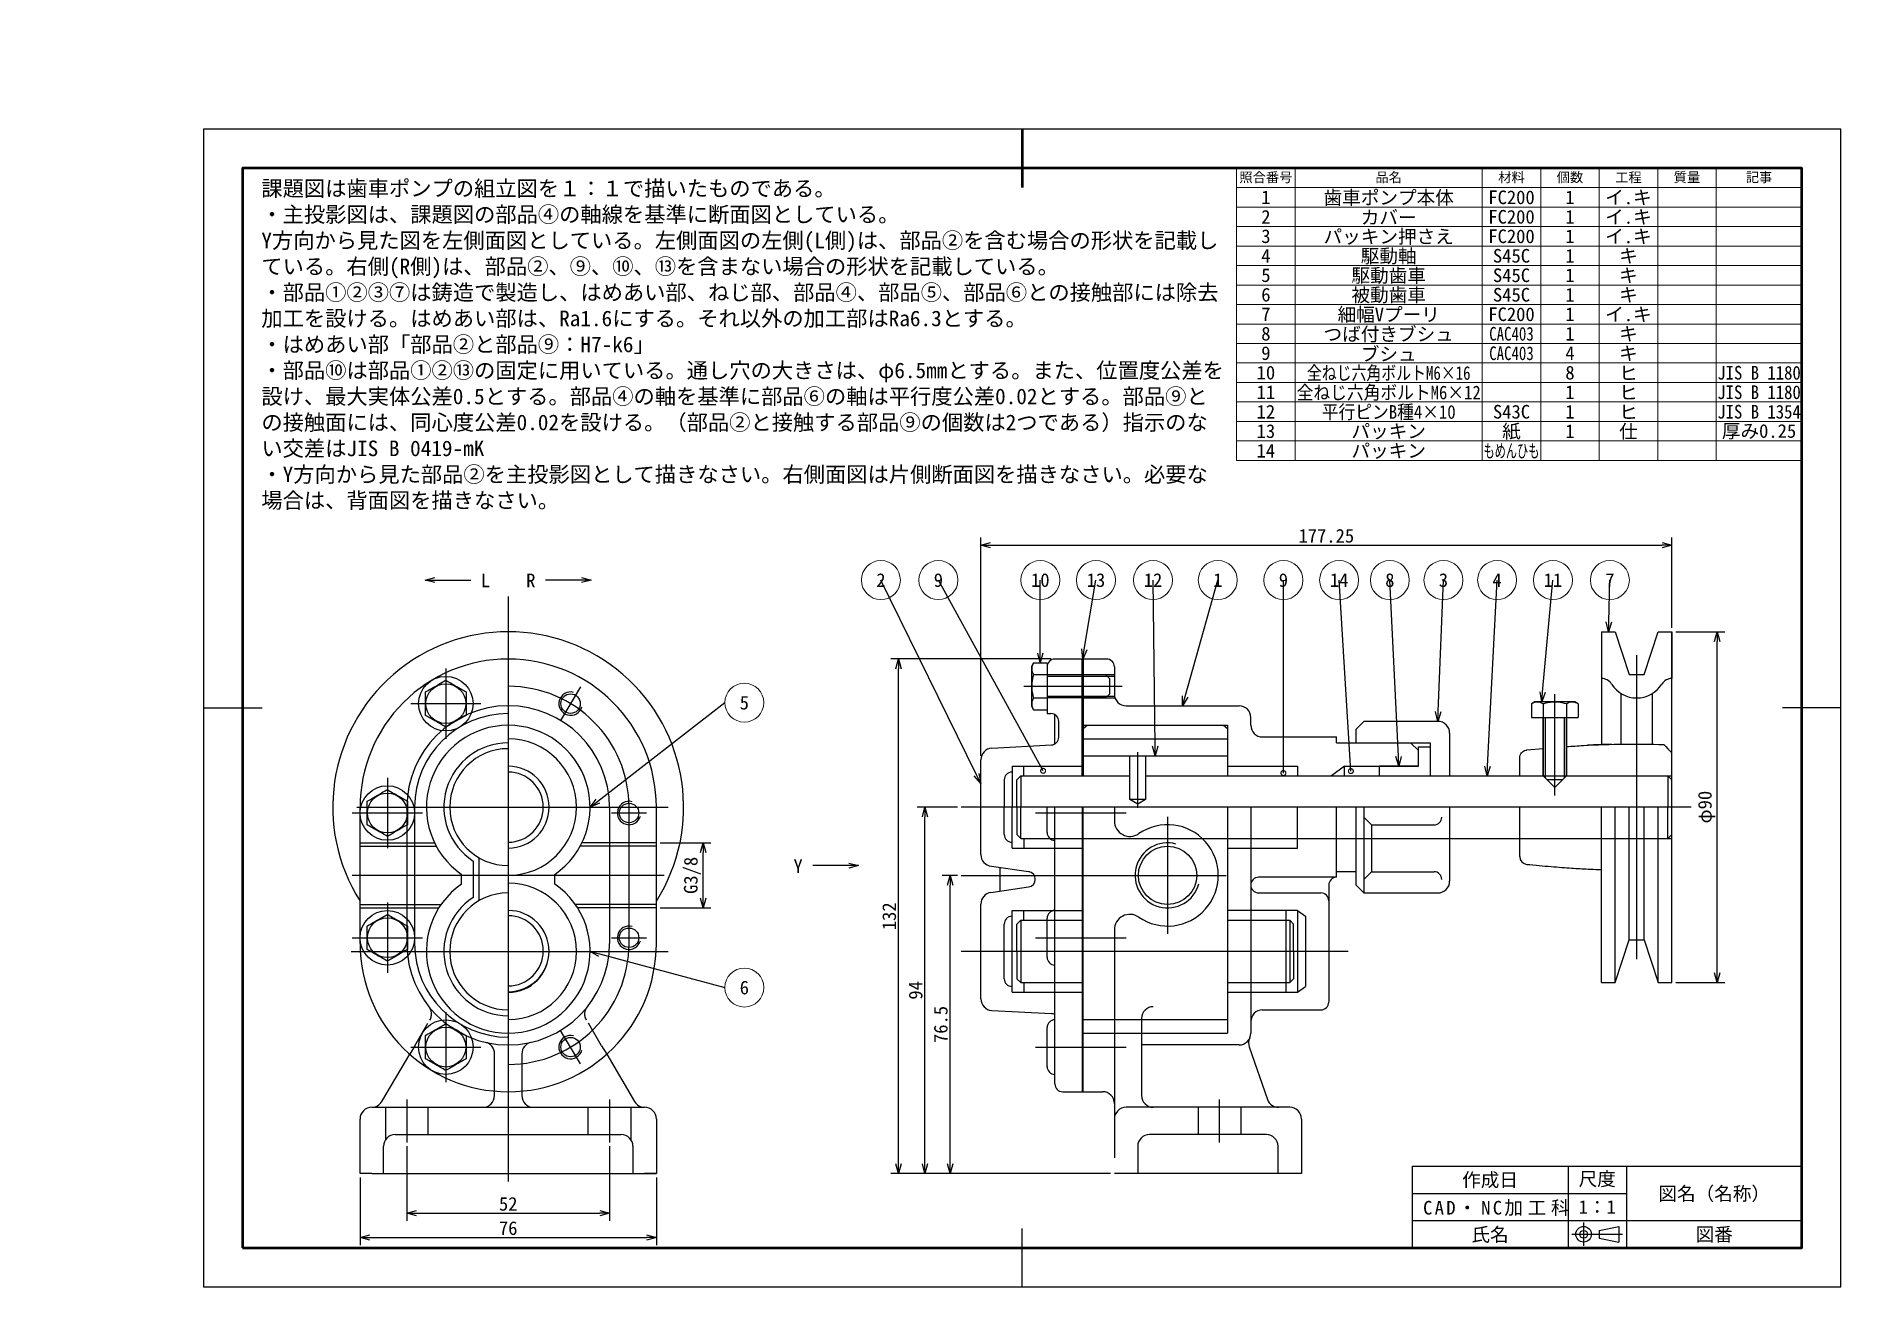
# Model space of a CAD drawing. Header units: millimetres. Extents: x 537 to 1000, y 82 to 403.
import ezdxf
from ezdxf import colors
from ezdxf.entities.mleader import LeaderData, LeaderLine
from ezdxf.enums import TextEntityAlignment as Align
from ezdxf.math import Vec2, Vec3

# ---------------------------------------------------------------- set-up
doc = ezdxf.new("R2010")
doc.units = ezdxf.units.MM
for name, color, linetype, lineweight in [('02図枠', 7, 'Continuous', 50), ('外形線', 7, 'Continuous', 35), ('表題欄', 4, 'Continuous', 18)]:
    doc.layers.add(name, color=color, linetype=linetype, lineweight=lineweight)
doc.styles.add('MSゴシック-3.5', font='MS Gothic.ttf')
doc.styles.add('ゴシック3.5', font='MS Gothic.ttf', dxfattribs={"height": 3.5})
doc.styles.add('横文字', font='MS Gothic.ttf', dxfattribs={"height": 3.5})
doc.dimstyles.new('機械', dxfattribs={"dimtxt": 3.5, "dimasz": 2.5, "dimexe": 2, "dimexo": 1, "dimtad": 3, "dimdsep": 46, "dimtxsty": '横文字', "dimblk": 'OPEN30', "dimcen": 0, "dimazin": 2, "dimtfac": 1, "dimtmove": 0, "dimatfit": 3, "dimldrblk": 'OPEN30', "dimfxl": 1, "dimarcsym": 0})

msp = doc.modelspace()

# ---------------------------------------------------------------- texts
at = {"char_height": 3.5}
for s, width, insert, attachment_point, style in [('L', 20.41727, (653.332, 265.063), 3, '横文字'), ('R', 20.41727, (662.562, 265.063), 1, '横文字'), ('Y', 20.41727, (731.118, 191.807), 1, '横文字'), ('尺度', 14.65722, (937.311, 109.601), 5, 'MSゴシック-3.5'), ('{\\T1.25;CAD・NC加工科}', 47.62977, (912.01, 102.216), 5, 'MSゴシック-3.5')]:
    msp.add_mtext_dynamic_manual_height_columns(s, width=width, gutter_width=17.5, heights=[0], dxfattribs=dict(at, insert=insert, attachment_point=attachment_point, style=style))
at = {"style": '横文字'}
for tag, text, p in [('作成日', '○○○○', (909.811, 109.601)), ('図名（名称）', '○○○○', (967.311, 106.101)), ('1：1', '1：1', (937.311, 102.601)), ('氏名', '○○○○', (909.811, 95.601)), ('図番', '0000', (967.311, 95.601))]:
    msp.add_attdef(tag, text=text, height=3.5, dxfattribs=at).set_placement(p, align=Align.MIDDLE)
at = {"layer": '外形線', "insert": (594.631, 365.881), "char_height": 4, "attachment_point": 1, "style": '横文字'}
msp.add_mtext_dynamic_manual_height_columns('\\pxqj;{\\fMS Mincho|b0|i0|c128|p17;課題図は歯車ポンプの組立図を１：１で描いたものである。\\fMS Mincho|b0|i0|c0|p17;\\P\\fMS Mincho|b0|i0|c128|p17;・主投影図は、課題図の部品④の軸線を基準に断面図としている。\\P\\pq*;Y方向から見た図を左側面図としている。左側面図の左側(L側)は、部品②を含む場合の形状を記載している。右側(R側)は、部品②、⑨、⑩、⑬を含まない場合の形状を記載している。\\P・部品①②③⑦は鋳造で製造し、はめあい部、ねじ部、部品④、部品⑤、部品⑥との接触部には除去加工を設ける。はめあい部は、Ra1.6にする。それ以外の加工部はRa6.3とする。\\P・はめあい部「部品②と部品⑨：H7-k6」\\P・部品⑩は部品①②⑬の固定に用いている。通し穴の大きさは、φ6.5㎜とする。また、位置度公差を設け、最大実体公差0.5とする。部品④の軸を基準に部品⑥の軸は平行度公差0.02とする。部品⑨との接触面には、同心度公差0.02を設ける。（部品②と接触する部品⑨の個数は2つである）指示のない交差はJIS B 0419-mK\\P・Y方向から見た部品②を主投影図として描きなさい。右側面図は片側断面図を描きなさい。必要な場合は、背面図を描きなさい。}', width=246.82824, gutter_width=25, heights=[98.131], dxfattribs=at)

# ---------------------------------------------------------------- blocks, each defined once
blk = doc.blocks.new('_Open30')
at = {"color": 0, "linetype": 'ByBlock', "lineweight": -2}
for p, q in [((-1, 0.27), (0, 0)), ((0, 0), (-1, -0.27)), ((0, 0), (-1, 0))]:
    blk.add_line(p, q, dxfattribs=at)
blk = doc.blocks.new('*D28')
at = {"color": 0, "lineweight": -2, "transparency": 16777216}
for p, q in [((631.95, 118.17), (631.95, 99.01)), ((683.95, 118.17), (683.95, 99.01)), ((634.45, 101.01), (681.45, 101.01))]:
    blk.add_line(p, q, dxfattribs=at)
at = {"layer": 'Defpoints', "color": 0, "transparency": 16777216}
for p in [(631.95, 119.17), (683.95, 119.17), (683.95, 101.01)]:
    blk.add_point(p, dxfattribs=at)
at = {"color": 0, "lineweight": -2, "transparency": 16777216, "xscale": 2.5, "yscale": 2.5, "zscale": 2.5, "rotation": 180}
blk.add_blockref('_Open30', (631.95, 101.01), dxfattribs=at)
at = {"color": 0, "lineweight": -2, "transparency": 16777216, "xscale": 2.5, "yscale": 2.5, "zscale": 2.5}
blk.add_blockref('_Open30', (683.95, 101.01), dxfattribs=at)
at = {"color": 0, "transparency": 16777216, "insert": (657.95, 103.38), "char_height": 3.5, "attachment_point": 5, "style": '横文字'}
blk.add_mtext('52', dxfattribs=at)
blk = doc.blocks.new('*D29')
at = {"color": 0, "lineweight": -2, "transparency": 16777216}
for p, q in [((619.95, 110.17), (619.95, 92.78)), ((695.95, 110.17), (695.95, 92.78)), ((622.45, 94.78), (693.45, 94.78))]:
    blk.add_line(p, q, dxfattribs=at)
at = {"layer": 'Defpoints', "color": 0, "transparency": 16777216}
for p in [(619.95, 111.17), (695.95, 111.17), (695.95, 94.78)]:
    blk.add_point(p, dxfattribs=at)
at = {"color": 0, "lineweight": -2, "transparency": 16777216, "xscale": 2.5, "yscale": 2.5, "zscale": 2.5, "rotation": 180}
blk.add_blockref('_Open30', (619.95, 94.78), dxfattribs=at)
at = {"color": 0, "lineweight": -2, "transparency": 16777216, "xscale": 2.5, "yscale": 2.5, "zscale": 2.5}
blk.add_blockref('_Open30', (695.95, 94.78), dxfattribs=at)
at = {"color": 0, "transparency": 16777216, "insert": (657.95, 97.15), "char_height": 3.5, "attachment_point": 5, "style": '横文字'}
blk.add_mtext('76', dxfattribs=at)
blk = doc.blocks.new('*D30')
at = {"color": 0, "lineweight": -2, "transparency": 16777216}
for p, q in [((696.93, 196), (709.95, 196)), ((707.95, 181.84), (707.95, 193.5)), ((696.93, 179.34), (709.95, 179.34))]:
    blk.add_line(p, q, dxfattribs=at)
at = {"layer": 'Defpoints', "color": 0, "transparency": 16777216}
for p in [(695.93, 196), (707.95, 196), (695.93, 179.34)]:
    blk.add_point(p, dxfattribs=at)
at = {"color": 0, "lineweight": -2, "transparency": 16777216, "xscale": 2.5, "yscale": 2.5, "zscale": 2.5}
for p, rotation in [((707.95, 196), 90), ((707.95, 179.34), 270)]:
    blk.add_blockref('_Open30', p, dxfattribs=dict(at, rotation=rotation))
at = {"color": 0, "transparency": 16777216, "insert": (705.2, 187.67), "char_height": 3.5, "attachment_point": 5, "rotation": 90, "style": '横文字'}
blk.add_mtext('G3/8', dxfattribs=at)
blk = doc.blocks.new('*D31')
at = {"color": 0, "lineweight": -2, "transparency": 16777216}
for p, q in [((773.18, 187.67), (769.3, 187.67)), ((771.3, 113.67), (771.3, 185.17)), ((812.43, 111.17), (769.3, 111.17))]:
    blk.add_line(p, q, dxfattribs=at)
at = {"layer": 'Defpoints', "color": 0, "transparency": 16777216}
for p in [(771.3, 187.67), (774.18, 187.67), (813.43, 111.17)]:
    blk.add_point(p, dxfattribs=at)
at = {"color": 0, "lineweight": -2, "transparency": 16777216, "xscale": 2.5, "yscale": 2.5, "zscale": 2.5}
for p, rotation in [((771.3, 187.67), 90), ((771.3, 111.17), 270)]:
    blk.add_blockref('_Open30', p, dxfattribs=dict(at, rotation=rotation))
at = {"color": 0, "transparency": 16777216, "insert": (768.92, 149.42), "char_height": 3.5, "attachment_point": 5, "rotation": 90, "style": '横文字'}
blk.add_mtext('76.5', dxfattribs=at)
blk = doc.blocks.new('*D32')
at = {"color": 0, "lineweight": -2, "transparency": 16777216}
for p, q in [((773.18, 205.17), (762.86, 205.17)), ((764.86, 113.67), (764.86, 202.67)), ((812.43, 111.17), (762.86, 111.17))]:
    blk.add_line(p, q, dxfattribs=at)
at = {"layer": 'Defpoints', "color": 0, "transparency": 16777216}
for p in [(764.86, 205.17), (774.18, 205.17), (813.43, 111.17)]:
    blk.add_point(p, dxfattribs=at)
at = {"color": 0, "lineweight": -2, "transparency": 16777216, "xscale": 2.5, "yscale": 2.5, "zscale": 2.5}
for p, rotation in [((764.86, 205.17), 90), ((764.86, 111.17), 270)]:
    blk.add_blockref('_Open30', p, dxfattribs=dict(at, rotation=rotation))
at = {"color": 0, "transparency": 16777216, "insert": (762.48, 158.17), "char_height": 3.5, "attachment_point": 5, "rotation": 90, "style": '横文字'}
blk.add_mtext('94', dxfattribs=at)
blk = doc.blocks.new('*D33')
at = {"color": 0, "lineweight": -2, "transparency": 16777216}
for p, q in [((797.18, 243.17), (756.08, 243.17)), ((758.08, 113.67), (758.08, 240.67)), ((812.43, 111.17), (756.08, 111.17))]:
    blk.add_line(p, q, dxfattribs=at)
at = {"layer": 'Defpoints', "color": 0, "transparency": 16777216}
for p in [(758.08, 243.17), (798.18, 243.17), (813.43, 111.17)]:
    blk.add_point(p, dxfattribs=at)
at = {"color": 0, "lineweight": -2, "transparency": 16777216, "xscale": 2.5, "yscale": 2.5, "zscale": 2.5}
for p, rotation in [((758.08, 243.17), 90), ((758.08, 111.17), 270)]:
    blk.add_blockref('_Open30', p, dxfattribs=dict(at, rotation=rotation))
at = {"color": 0, "transparency": 16777216, "insert": (755.7, 177.17), "char_height": 3.5, "attachment_point": 5, "rotation": 90, "style": '横文字'}
blk.add_mtext('132', dxfattribs=at)
blk = doc.blocks.new('*D34')
at = {"color": 0, "lineweight": -2, "transparency": 16777216}
for p, q in [((957.43, 250.17), (970.04, 250.17)), ((968.04, 162.67), (968.04, 247.67)), ((957.43, 160.17), (970.04, 160.17))]:
    blk.add_line(p, q, dxfattribs=at)
at = {"layer": 'Defpoints', "color": 0, "transparency": 16777216}
for p in [(956.43, 250.17), (968.04, 250.17), (956.43, 160.17)]:
    blk.add_point(p, dxfattribs=at)
at = {"color": 0, "lineweight": -2, "transparency": 16777216, "xscale": 2.5, "yscale": 2.5, "zscale": 2.5}
for p, rotation in [((968.04, 250.17), 90), ((968.04, 160.17), 270)]:
    blk.add_blockref('_Open30', p, dxfattribs=dict(at, rotation=rotation))
at = {"color": 0, "transparency": 16777216, "insert": (965.38, 205.17), "char_height": 3.5, "attachment_point": 5, "rotation": 90, "style": '横文字'}
blk.add_mtext('φ90', dxfattribs=at)
blk = doc.blocks.new('*D35')
at = {"color": 0, "lineweight": -2, "transparency": 16777216}
for p, q in [((779.18, 218.32), (779.18, 274.37)), ((956.43, 251.17), (956.43, 274.37)), ((781.68, 272.37), (953.93, 272.37))]:
    blk.add_line(p, q, dxfattribs=at)
at = {"layer": 'Defpoints', "color": 0, "transparency": 16777216}
for p in [(956.43, 272.37), (956.43, 250.17), (779.18, 217.32)]:
    blk.add_point(p, dxfattribs=at)
at = {"color": 0, "lineweight": -2, "transparency": 16777216, "xscale": 2.5, "yscale": 2.5, "zscale": 2.5, "rotation": 180}
blk.add_blockref('_Open30', (779.18, 272.37), dxfattribs=at)
at = {"color": 0, "lineweight": -2, "transparency": 16777216, "xscale": 2.5, "yscale": 2.5, "zscale": 2.5}
blk.add_blockref('_Open30', (956.43, 272.37), dxfattribs=at)
at = {"color": 0, "transparency": 16777216, "insert": (867.81, 274.75), "char_height": 3.5, "attachment_point": 5, "style": '横文字'}
blk.add_mtext('177.25', dxfattribs=at)
blk = doc.blocks.new('照合番号')
at = {"linetype": 'Continuous', "lineweight": 18, "transparency": 16777216}
blk.add_circle((0, 0), 5, dxfattribs=at)
at = {"linetype": 'Continuous', "lineweight": 18, "transparency": 16777216, "style": 'ゴシック3.5'}
blk.add_attdef('照合番号', text='', height=3.5, dxfattribs=at).set_placement((0, 0), align=Align.MIDDLE_CENTER)
blk = doc.blocks.new('_DotSmall')
at = {"color": 0, "linetype": 'ByBlock', "const_width": 0.5}
blk.add_lwpolyline([(-0.0625, 0, 1), (0.0625, 0, 1)], format="xyb", close=True, dxfattribs=at)
blk = doc.blocks.new('部品欄\u3000データ')
for p, q in [((-145, 0), (-145, -5)), ((-130, 0), (-130, -5)), ((-82, 0), (-82, -5)), ((-67, 0), (-67, -5)), ((-52, 0), (-52, -5)), ((-37, 0), (-37, -5)), ((-22, 0), (-22, -5)), ((-145, -5), (0, -5))]:
    blk.add_line(p, q)
at = {"style": '横文字'}
for tag, p in [('照合番号', (-137.5, -2.5)), ('品名', (-106, -2.5)), ('材料', (-74.5, -2.5)), ('個数', (-59.5, -2.5)), ('工程', (-44.5, -2.5)), ('質量', (-29.5, -2.5)), ('記事', (-11, -2.5))]:
    blk.add_attdef(tag, text='', height=3.5, dxfattribs=at).set_placement(p, align=Align.MIDDLE)
blk = doc.blocks.new('部品欄\u3000表題')
for p, q in [((-145, 0), (-145, -5)), ((-130, 0), (-130, -5)), ((-82, 0), (-82, -5)), ((-67, 0), (-67, -5)), ((-52, 0), (-52, -5)), ((-37, 0), (-37, -5)), ((-22, 0), (-22, -5)), ((-145, -5), (0, -5))]:
    blk.add_line(p, q)
at = {"char_height": 2.5, "attachment_point": 5, "style": '横文字'}
for s, width, insert in [('照合番号', 15, (-137.5, -2.5)), ('品名', 50, (-106, -2.5)), ('材料', 12, (-74.5, -2.5)), ('個数', 12, (-59.5, -2.5)), ('工程', 12, (-44.5, -2.5)), ('質量', 12, (-29.5, -2.5)), ('記事', 22, (-11, -2.5))]:
    blk.add_mtext_dynamic_manual_height_columns(s, width=width, gutter_width=17.5, heights=[0], dxfattribs=dict(at, insert=insert))

# ---------------------------------------------------------------- dimensions: what is measured, and where the dimension line sits
dim = msp.add_linear_dim(base=(956.434, 272.372), p1=(779.184, 217.319), p2=(956.434, 250.166), dimstyle='機械')
dim.commit()
dim.dimension.update_dxf_attribs({"geometry": '*D35', "text_midpoint": (867.809, 272.372), "dimtype": 160})
dim = msp.add_linear_dim(base=(968.037, 250.166), p1=(956.434, 160.166), p2=(956.434, 250.166), angle=90, dimstyle='機械', override={"dimpost": 'φ<>'})
dim.commit()
dim.dimension.update_dxf_attribs({"geometry": '*D34', "text_midpoint": (965.378, 205.166)})
for base, p2, picture, middle in [((758.08, 243.166), (798.184, 243.166), '*D33', (755.705, 177.166)), ((764.858, 205.166), (774.184, 205.166), '*D32', (762.483, 158.166)), ((771.296, 187.666), (774.184, 187.666), '*D31', (768.921, 149.416))]:
    dim = msp.add_linear_dim(base=base, p1=(813.434, 111.166), p2=p2, angle=90, dimstyle='機械')
    dim.commit()
    dim.dimension.update_dxf_attribs({"geometry": picture, "text_midpoint": middle})
dim = msp.add_linear_dim(base=(707.953, 195.997), p1=(695.934, 179.335), p2=(695.934, 195.997), angle=90, text='G3/8', dimstyle='機械')
dim.commit()
dim.dimension.update_dxf_attribs({"geometry": '*D30', "text_midpoint": (705.205, 187.666)})
for base, p1, p2, picture, middle in [((683.947, 101.006), (631.947, 119.166), (683.947, 119.166), '*D28', (657.947, 103.381)), ((695.947, 94.779), (619.947, 111.166), (695.947, 111.166), '*D29', (657.947, 97.154))]:
    dim = msp.add_linear_dim(base=base, p1=p1, p2=p2, dimstyle='機械')
    dim.commit()
    dim.dimension.update_dxf_attribs({"geometry": picture, "text_midpoint": middle})

# ---------------------------------------------------------------- linework, layer by layer
for p, q in [((657.947, 259.202), (657.947, 109.114)), ((938.434, 250.166), (941.934, 250.166)), ((938.434, 250.166), (938.434, 221.243)), ((941.934, 250.166), (945.509, 239.166)), ((949.36, 239.166), (952.934, 250.166)), ((952.934, 250.166), (956.434, 250.166)), ((956.434, 250.166), (956.434, 238.166)), ((956.434, 205.166), (956.434, 250.166)), ((792.699, 242.166), (792.184, 241.275)), ((792.184, 241.275), (792.184, 231.058)), ((792.699, 242.166), (796.184, 242.166)), ((796.184, 242.166), (796.184, 229.166)), ((800.184, 243.166), (798.184, 243.166)), ((811.434, 243.166), (800.184, 243.166)), ((805.434, 243.166), (805.184, 243.166)), ((805.184, 213.166), (805.184, 243.166)), ((805.434, 243.166), (805.434, 224.644)), ((813.434, 241.166), (813.434, 234.166)), ((947.434, 166.166), (947.434, 244.166)), ((641.947, 240.717), (641.947, 222.719)), ((790.234, 236.166), (815.434, 236.166)), ((792.699, 239.166), (811.184, 239.166)), ((811.684, 238.666), (796.184, 238.666)), ((805.434, 239.166), (813.434, 239.166)), ((813.434, 238.666), (805.434, 238.666)), ((811.184, 239.166), (812.184, 238.166)), ((812.184, 238.166), (812.184, 234.166)), ((945.509, 239.166), (949.36, 239.166)), ((632.949, 231.718), (650.946, 231.718)), ((676.521, 236.005), (671.374, 227.432)), ((676.521, 236.005), (671.374, 227.432)), ((792.699, 233.166), (796.184, 233.166)), ((796.184, 233.666), (811.684, 233.666)), ((811.184, 233.166), (796.184, 233.166)), ((805.434, 233.666), (813.439, 233.666)), ((805.434, 233.166), (813.481, 233.166)), ((811.184, 233.166), (812.184, 234.166)), ((921.326, 232.166), (920.434, 231.652)), ((920.434, 231.652), (920.434, 228.166)), ((931.543, 232.166), (921.326, 232.166)), ((923.434, 231.652), (923.434, 213.166)), ((926.434, 208.166), (926.434, 234.166)), ((929.434, 231.652), (929.434, 228.166)), ((932.434, 231.652), (931.543, 232.166)), ((932.434, 231.652), (932.434, 228.166)), ((943.434, 221.33), (943.434, 234.304)), ((951.434, 234.304), (951.434, 221.28)), ((579.811, 230.601), (594.811, 230.601)), ((792.184, 231.058), (792.699, 230.166)), ((792.699, 230.166), (796.184, 230.166)), ((796.184, 229.166), (797.184, 229.166)), ((798.184, 221.38), (798.184, 228.898)), ((799.184, 223.112), (799.184, 227.166)), ((816.434, 231.166), (845.434, 231.166)), ((848.434, 226.166), (848.434, 228.166)), ((875.434, 225.166), (877.434, 227.166)), ((896.434, 227.166), (877.434, 227.166)), ((920.434, 228.166), (932.434, 228.166)), ((923.434, 213.166), (923.434, 228.166)), ((923.934, 228.166), (923.934, 212.666)), ((928.934, 212.666), (928.934, 228.166)), ((929.434, 213.166), (929.434, 228.166)), ((929.434, 228.166), (929.434, 213.166)), ((999.811, 230.601), (984.811, 230.601)), ((805.434, 225.379), (806.434, 226.166)), ((805.434, 226.166), (842.434, 226.166)), ((805.434, 222.666), (842.434, 222.666)), ((841.434, 226.166), (842.434, 225.379)), ((842.434, 226.166), (842.434, 213.166)), ((851.434, 223.166), (870.434, 223.166)), ((870.434, 221.666), (870.434, 223.166)), ((875.434, 221.666), (875.434, 225.166)), ((899.434, 224.166), (899.434, 213.166)), ((782.027, 220.315), (797.289, 221.115)), ((805.434, 221.445), (805.434, 213.166)), ((805.434, 218.291), (842.434, 218.291)), ((817.434, 207.166), (817.434, 218.291)), ((819.434, 204.965), (819.434, 219.291)), ((821.434, 218.291), (821.434, 207.166)), ((870.434, 221.666), (894.434, 221.666)), ((889.434, 221.666), (891.434, 219.666)), ((891.434, 220.666), (894.434, 220.666)), ((891.434, 215.666), (891.434, 220.666)), ((894.434, 221.666), (894.434, 213.166)), ((917.434, 213.166), (917.434, 217.85)), ((919.244, 219.841), (923.434, 220.227)), ((779.184, 193.013), (779.184, 217.319)), ((779.184, 205.166), (779.184, 217.319)), ((787.184, 215.666), (787.184, 205.166)), ((787.184, 215.666), (805.184, 215.666)), ((787.184, 214.166), (787.184, 214.166)), ((788.434, 212.166), (789.434, 213.166)), ((789.434, 213.166), (817.434, 213.166)), ((789.434, 213.166), (789.434, 205.166)), ((790.184, 213.166), (790.184, 215.666)), ((821.434, 213.166), (956.434, 213.166)), ((842.434, 215.666), (860.434, 215.666)), ((860.434, 215.666), (860.434, 213.166)), ((872.434, 215.666), (869.101, 213.166)), ((872.434, 213.166), (872.434, 215.666)), ((872.434, 215.666), (891.434, 215.666)), ((891.434, 215.666), (881.434, 215.666)), ((881.434, 213.166), (881.434, 215.666)), ((924.434, 212.166), (923.434, 213.166)), ((923.434, 213.166), (926.434, 210.166)), ((926.434, 210.166), (929.434, 213.166)), ((929.434, 213.166), (928.434, 212.166)), ((955.434, 213.166), (956.434, 212.166)), ((955.434, 213.166), (955.434, 205.166)), ((626.947, 212.665), (626.947, 194.667)), ((785.184, 212.166), (785.184, 205.166)), ((788.434, 205.166), (788.434, 212.166)), ((928.434, 212.166), (924.434, 212.166)), ((619.143, 205.166), (698.947, 205.166)), ((620.11, 205.166), (619.947, 205.166)), ((619.947, 170.166), (619.947, 205.166)), ((631.947, 205.166), (631.947, 170.166)), ((633.947, 205.166), (633.947, 170.166)), ((683.947, 205.166), (683.947, 170.166)), ((688.947, 170.166), (688.947, 205.166)), ((695.947, 170.166), (695.947, 205.166)), ((695.947, 170.166), (695.947, 205.166)), ((961.434, 205.166), (774.184, 205.166)), ((785.184, 198.166), (785.184, 205.166)), ((787.184, 194.666), (787.184, 205.166)), ((788.434, 205.166), (788.434, 198.166)), ((789.434, 197.166), (789.434, 205.166)), ((796.184, 198.666), (796.184, 205.166)), ((798.184, 136.615), (798.184, 205.166)), ((805.184, 205.166), (805.184, 132.166)), ((805.434, 132.166), (805.434, 205.166)), ((813.434, 205.166), (813.434, 201.666)), ((821.434, 207.166), (817.434, 207.166)), ((819.434, 205.965), (817.434, 207.166)), ((821.434, 207.166), (819.434, 205.965)), ((842.434, 205.166), (842.434, 147.166)), ((848.434, 205.166), (848.434, 147.166)), ((860.434, 194.666), (860.434, 205.166)), ((870.434, 187.166), (870.434, 205.166)), ((875.434, 185.166), (875.434, 205.166)), ((877.434, 205.166), (877.434, 183.166)), ((899.434, 205.166), (899.434, 186.166)), ((938.434, 160.166), (938.434, 205.166)), ((941.934, 160.166), (941.934, 205.166)), ((945.509, 171.166), (945.509, 205.166)), ((949.36, 171.166), (949.36, 205.166)), ((952.934, 160.166), (952.934, 205.166)), ((955.434, 197.166), (955.434, 205.166)), ((956.434, 160.166), (956.434, 205.166)), ((617.949, 203.666), (635.946, 203.666)), ((684.447, 203.666), (693.447, 203.666)), ((684.447, 203.666), (693.447, 203.666)), ((793.184, 203.666), (816.434, 203.666)), ((827.078, 202.666), (827.078, 172.666)), ((879.434, 200.603), (877.434, 202.603)), ((879.434, 200.603), (895.434, 200.603)), ((879.434, 200.603), (879.434, 188.603)), ((619.947, 195.141), (639.495, 195.141)), ((619.961, 195.997), (639.069, 195.997)), ((695.947, 195.141), (676.4, 195.141)), ((695.934, 195.997), (676.826, 195.997)), ((787.184, 194.666), (805.184, 194.666)), ((788.434, 198.166), (789.434, 197.166)), ((789.434, 197.166), (899.434, 197.166)), ((790.184, 197.166), (790.184, 194.666)), ((842.434, 194.666), (860.434, 194.666)), ((899.434, 197.166), (917.434, 197.166)), ((917.434, 197.166), (956.434, 197.166)), ((955.434, 197.166), (956.434, 198.166)), ((648.947, 191.337), (648.947, 181.996)), ((650.447, 192.176), (650.447, 181.157)), ((781.903, 190.026), (791.436, 188.647)), ((697.947, 187.666), (617.947, 187.666)), ((645.947, 185.4), (645.947, 187.933)), ((669.947, 185.4), (669.947, 187.933)), ((669.947, 185.4), (669.947, 187.933)), ((774.184, 187.666), (842.078, 187.666)), ((784.184, 183.64), (784.184, 189.696)), ((870.434, 187.166), (850.434, 187.166)), ((870.434, 188.666), (875.434, 188.666)), ((877.434, 186.603), (879.434, 188.603)), ((879.434, 188.603), (895.434, 188.603)), ((897.434, 186.603), (897.434, 186.603)), ((626.947, 180.665), (626.947, 162.667)), ((781.755, 183.289), (791.436, 184.69)), ((850.434, 183.166), (866.434, 183.166)), ((868.434, 185.166), (868.434, 155.166)), ((875.434, 185.166), (877.434, 183.166)), ((877.434, 183.166), (896.434, 183.166)), ((619.947, 180.191), (640.731, 180.191)), ((619.961, 179.335), (640.178, 179.335)), ((695.947, 180.191), (675.164, 180.191)), ((695.934, 179.335), (675.717, 179.335)), ((779.184, 156.013), (779.184, 180.319)), ((787.184, 178.666), (805.184, 178.666)), ((787.184, 157.666), (787.184, 178.666)), ((788.434, 175.166), (789.434, 176.166)), ((789.434, 176.166), (805.434, 176.166)), ((789.434, 176.166), (789.434, 160.166)), ((790.184, 176.166), (790.184, 178.666)), ((796.184, 174.666), (796.184, 176.666)), ((860.434, 178.666), (842.434, 178.666)), ((842.434, 176.166), (858.434, 176.166)), ((857.434, 178.666), (857.434, 157.666)), ((859.434, 175.166), (858.434, 176.166)), ((858.434, 176.166), (858.434, 160.166)), ((860.434, 178.666), (860.434, 157.666)), ((860.434, 178.666), (862.434, 177.166)), ((862.434, 177.166), (862.434, 159.166)), ((617.949, 171.666), (635.946, 171.666)), ((684.447, 171.666), (693.447, 171.666)), ((684.447, 171.666), (693.447, 171.666)), ((785.184, 161.166), (785.184, 175.166)), ((788.434, 168.166), (788.434, 175.166)), ((793.184, 171.666), (816.434, 171.666)), ((796.184, 168.666), (796.184, 174.666)), ((813.434, 174.202), (813.434, 115.202)), ((859.434, 168.166), (859.434, 175.166)), ((617.678, 168.109), (698.947, 168.166)), ((619.947, 170.166), (620.11, 170.166)), ((873.434, 168.166), (774.184, 168.166)), ((788.434, 168.166), (788.434, 161.166)), ((796.184, 166.666), (796.184, 168.666)), ((859.434, 168.166), (859.434, 161.166)), ((941.934, 160.166), (945.509, 171.166)), ((945.509, 171.166), (949.36, 171.166)), ((949.36, 171.166), (952.934, 160.166)), ((787.184, 157.666), (805.184, 157.666)), ((788.434, 161.166), (789.434, 160.166)), ((789.434, 160.166), (805.434, 160.166)), ((790.184, 160.166), (790.184, 157.666)), ((842.434, 160.166), (858.434, 160.166)), ((842.434, 157.666), (860.434, 157.666)), ((859.434, 161.166), (858.434, 160.166)), ((860.434, 157.666), (862.434, 159.166)), ((938.434, 160.166), (941.934, 160.166)), ((952.934, 160.166), (956.434, 160.166)), ((782.027, 153.017), (797.289, 152.218)), ((823.434, 153.972), (823.434, 153.972)), ((851.434, 153.166), (866.434, 153.166)), ((633.978, 143.982), (637.367, 149.735)), ((641.947, 152.613), (641.947, 134.616)), ((681.917, 143.982), (678.528, 149.735)), ((796.184, 146.615), (796.184, 148.615)), ((805.434, 150.666), (842.434, 150.666)), ((820.434, 150.972), (820.434, 131.166)), ((633.978, 143.982), (632.682, 141.782)), ((632.949, 143.615), (650.946, 143.615)), ((676.521, 139.328), (671.374, 147.901)), ((676.521, 139.328), (671.374, 147.901)), ((681.917, 143.982), (683.213, 141.782)), ((793.184, 143.615), (816.434, 143.615)), ((796.184, 140.615), (796.184, 146.615)), ((805.434, 147.166), (842.434, 147.166)), ((845.434, 144.166), (820.434, 144.166)), ((845.434, 144.166), (845.434, 144.166)), ((848.017, 143.72), (852.733, 130.18)), ((848.042, 143.649), (848.042, 143.649)), ((848.434, 147.166), (848.434, 147.166)), ((625.532, 129.644), (632.682, 141.782)), ((654.447, 131.166), (654.447, 141.904)), ((661.447, 141.904), (661.447, 131.166)), ((683.213, 141.782), (690.363, 129.644)), ((683.213, 141.782), (690.363, 129.644)), ((796.184, 138.615), (796.184, 140.615)), ((798.184, 134.166), (798.184, 136.615)), ((850.146, 137.608), (850.146, 137.608)), ((631.947, 130.166), (631.947, 119.166)), ((683.947, 130.166), (683.947, 119.166)), ((683.947, 130.166), (683.947, 119.166)), ((800.184, 132.166), (805.184, 132.166)), ((805.184, 132.166), (805.434, 132.166)), ((805.434, 132.166), (810.434, 132.166)), ((840.434, 119.166), (840.434, 130.166)), ((619.947, 111.166), (619.947, 125.166)), ((622.947, 128.166), (692.947, 128.166)), ((626.447, 128.166), (626.447, 119.825)), ((637.447, 121.166), (637.447, 128.166)), ((678.447, 121.166), (678.447, 128.166)), ((689.447, 128.166), (689.447, 119.825)), ((695.947, 125.166), (695.947, 111.166)), ((695.947, 125.166), (695.947, 111.166)), ((858.434, 128.166), (816.434, 128.166)), ((834.934, 128.166), (834.934, 121.166)), ((845.934, 121.166), (845.934, 128.166)), ((861.434, 125.166), (861.434, 111.166)), ((628.947, 121.166), (686.947, 121.166)), ((852.434, 121.166), (822.434, 121.166)), ((625.947, 111.166), (625.947, 118.166)), ((689.947, 118.166), (689.947, 111.166)), ((819.434, 118.166), (819.434, 111.166)), ((855.434, 111.166), (855.434, 118.166)), ((622.947, 111.166), (619.947, 111.166)), ((622.947, 111.166), (695.947, 111.166)), ((695.947, 111.166), (692.947, 111.166)), ((861.434, 111.166), (813.434, 111.166)), ((889.811, 113.101), (989.811, 113.101)), ((889.811, 113.101), (889.811, 92.101)), ((929.811, 113.101), (929.811, 92.101)), ((944.811, 113.101), (944.811, 92.101)), ((889.811, 106.101), (944.811, 106.101)), ((889.811, 99.101), (989.811, 99.101)), ((933.811, 98.601), (933.811, 92.601)), ((937.811, 96.601), (942.811, 97.601)), ((942.811, 97.601), (942.811, 93.601)), ((789.811, 82.101), (789.811, 97.101)), ((930.811, 95.601), (943.811, 95.601)), ((937.811, 96.601), (937.811, 94.601)), ((937.811, 94.601), (942.811, 93.601))]:
    msp.add_line(p, q)
msp.add_lwpolyline([(579.811, 82.101), (999.811, 82.101), (999.811, 379.101), (579.811, 379.101)], close=True)
at = {"flags": 128}
msp.add_lwpolyline([(954.414, 221.248), (954.919, 220.7), (955.425, 220.153), (956.434, 219.058)], dxfattribs=at)
for centre, radius in [((641.947, 231.718), 7), ((641.947, 231.718), 5.108), ((673.947, 231.718), 2.5), ((673.947, 231.718), 2.5), ((626.947, 203.666), 7), ((626.947, 203.666), 5.108), ((688.947, 203.666), 2.5), ((688.947, 203.666), 2.5), ((827.078, 187.666), 7.475), ((626.947, 171.666), 7), ((626.947, 171.666), 5.108), ((688.947, 171.666), 2.5), ((688.947, 171.666), 2.5), ((641.947, 143.615), 7), ((641.947, 143.615), 5.108), ((673.947, 143.615), 2.5), ((673.947, 143.615), 2.5), ((933.811, 95.601), 2), ((933.811, 95.601), 1)]:
    msp.add_circle(centre, radius)
for centre, radius, start, end in [((657.947, 205.166), 45, 327.61246, 212.38753), ((657.947, 205.166), 38, 90, 180.00002), ((657.947, 205.166), 38, 0, 90), ((657.947, 205.166), 38, 0, 90), ((798.184, 241.166), 2, 90, 180), ((811.434, 241.166), 2, 0, 90), ((657.947, 205.166), 31, 0, 90), ((938.434, 235.166), 3, 31.89079, 90), ((947.434, 240.766), 7.6, 211.89079, 328.10921), ((956.434, 235.166), 3, 90, 148.10921), ((673.947, 231.718), 3, 75, 345), ((673.947, 231.718), 3, 75, 345), ((816.434, 234.166), 3, 180, 270), ((657.947, 205.166), 26, 0, 180), ((657.947, 205.166), 24, 90, 180), ((797.184, 227.166), 2, 0, 90), ((845.434, 228.166), 3, 0, 90), ((896.434, 224.166), 3, 0, 90), ((657.947, 205.166), 21, 90, 235.1501), ((657.947, 205.166), 21, 304.8499, 90), ((657.947, 205.166), 17.5, 270, 90), ((797.184, 223.112), 2, 273, 0), ((851.434, 226.166), 3, 180, 270), ((657.947, 205.166), 16.5, 90, 236.94426), ((657.947, 205.166), 15, 90, 270), ((782.184, 217.319), 3, 93, 180), ((657.947, 205.166), 10.5, 270, 90), ((657.947, 205.166), 10.5, 270, 90), ((657.947, 205.166), 9, 270, 90), ((787.184, 212.166), 2, 90, 180), ((688.947, 203.666), 3, 75, 345), ((688.947, 203.666), 3, 75, 345), ((817.434, 201.666), 4, 180, 304.56032), ((827.078, 187.666), 13, 235.43968, 124.56032), ((895.434, 202.603), 2, 270, 0), ((787.184, 198.166), 2, 180, 270), ((798.184, 198.666), 2, 180, 270), ((827.078, 187.666), 8.331, 75, 345), ((782.184, 193.013), 3, 180, 264.61448), ((919.434, 192.482), 2, 179.99974, 264.43887), ((657.947, 168.166), 21, 124.8499, 270), ((657.947, 168.166), 17.5, 270, 90), ((657.947, 168.166), 21, 270, 55.1501), ((791.149, 186.669), 2, 278.23509, 81.721), ((850.434, 185.166), 2, 90, 270), ((870.434, 185.166), 2, 90, 180), ((895.434, 186.603), 2, 0, 90), ((896.434, 186.166), 3, 270, 0), ((657.947, 168.166), 16.5, 123.05574, 270), ((657.947, 168.166), 15, 90, 270), ((782.184, 180.319), 3, 98.23509, 180), ((866.434, 181.166), 2, 0, 90), ((657.947, 168.166), 10.5, 270, 90), ((657.947, 168.166), 10.5, 270, 90), ((657.947, 168.308), 9, 270, 90), ((787.184, 175.166), 2, 90, 180), ((798.184, 176.666), 2, 90, 180), ((817.434, 173.666), 4, 55.43968, 180), ((688.947, 171.666), 3, 75, 345), ((688.947, 171.666), 3, 75, 345), ((657.947, 170.166), 38, 180, 270), ((657.947, 170.166), 26, 180, 359.99998), ((657.947, 170.166), 24, 180, 270), ((657.947, 170.166), 38, 270, 0), ((657.947, 170.166), 31, 270, 0), ((657.947, 170.166), 38, 270, 0), ((657.947, 168.308), 10.5, 270, 359.61285), ((798.184, 166.666), 2, 180, 270), ((787.184, 161.166), 2, 180, 270), ((782.184, 156.013), 3, 180, 267), ((823.434, 150.972), 3, 90, 180), ((851.434, 150.166), 3, 90, 180), ((866.434, 155.166), 2, 270, 0), ((798.184, 148.615), 2, 90, 180), ((797.184, 150.22), 2, 60, 87), ((651.447, 141.904), 3, 0, 77.04781), ((664.447, 141.904), 3, 102.95219, 180), ((673.947, 143.615), 3, 75, 345), ((673.947, 143.615), 3, 75, 345), ((845.434, 147.166), 3, 270, 0), ((850.875, 144.636), 3, 155.07455, 199.20272), ((798.184, 138.615), 2, 180, 270), ((622.947, 131.166), 3, 270, 329.50004), ((651.447, 131.166), 3, 270, 0), ((664.447, 131.166), 3, 180, 270), ((692.947, 131.166), 3, 210.49996, 270), ((692.947, 131.166), 3, 210.49996, 270), ((800.184, 134.166), 2, 180, 270), ((810.434, 129.166), 3, 0, 90), ((823.434, 131.166), 3, 180, 270), ((855.566, 131.166), 3, 199.20273, 270), ((622.947, 125.166), 3, 90, 180), ((692.947, 125.166), 3, 0, 90), ((692.947, 125.166), 3, 0, 90), ((816.434, 125.166), 3, 90, 180), ((858.434, 125.166), 3, 0, 90), ((628.947, 118.166), 3, 90, 180), ((686.947, 118.166), 3, 0, 90), ((822.434, 118.166), 3, 90, 180), ((852.434, 118.166), 3, 0, 90)]:
    msp.add_arc(centre, radius, start, end)
for points, knots in [([(792.699, 242.166), (792.565, 241.906), (792.294, 241.38), (792.195, 240.6), (792.34, 239.854), (792.579, 239.397), (792.699, 239.166)], [0, 0, 0, 0, 0.26459924, 0.53493626, 0.76533706, 1, 1, 1, 1]), ([(636.751, 234.718), (637.202, 234.979), (638.114, 235.505), (639.465, 236.285), (640.756, 237.03), (641.548, 237.488), (641.947, 237.718)], [0, 0, 0, 0, 0.2645996, 0.5349364, 0.7653373, 1, 1, 1, 1]), ([(641.947, 237.718), (642.398, 237.458), (643.31, 236.931), (644.661, 236.151), (645.952, 235.406), (646.744, 234.949), (647.144, 234.718)], [0, 0, 0, 0, 0.2645994, 0.5349363, 0.7653373, 1, 1, 1, 1]), ([(792.699, 239.166), (792.522, 238.445), (792.223, 237.23), (792.223, 235.452), (792.424, 234.175), (792.63, 233.42), (792.699, 233.166)], [0, 0, 0, 0, 0.3649051, 0.614271, 0.8703624, 1, 1, 1, 1]), ([(636.751, 228.718), (636.751, 228.972), (636.751, 229.714), (636.751, 230.991), (636.751, 232.769), (636.751, 233.996), (636.751, 234.718)], [0, 0, 0, 0, 0.1296384, 0.3793159, 0.6350937, 1, 1, 1, 1]), ([(647.144, 234.718), (647.144, 233.996), (647.144, 232.782), (647.144, 231.004), (647.144, 229.727), (647.144, 228.972), (647.144, 228.718)], [0, 0, 0, 0, 0.3649048, 0.614271, 0.8703621, 1, 1, 1, 1]), ([(792.699, 233.166), (792.565, 232.906), (792.294, 232.38), (792.195, 231.6), (792.34, 230.854), (792.579, 230.397), (792.699, 230.166)], [0, 0, 0, 0, 0.2645999, 0.5349363, 0.7653368, 1, 1, 1, 1]), ([(923.434, 231.652), (923.174, 231.786), (922.648, 232.057), (921.868, 232.156), (921.122, 232.01), (920.665, 231.772), (920.434, 231.652)], [0, 0, 0, 0, 0.2645999, 0.5349363, 0.7653368, 1, 1, 1, 1]), ([(929.434, 231.652), (928.713, 231.829), (927.498, 232.128), (925.72, 232.128), (924.443, 231.927), (923.688, 231.721), (923.434, 231.652)], [0, 0, 0, 0, 0.3649051, 0.614271, 0.8703624, 1, 1, 1, 1]), ([(932.434, 231.652), (932.174, 231.786), (931.648, 232.057), (930.868, 232.156), (930.122, 232.01), (929.665, 231.772), (929.434, 231.652)], [0, 0, 0, 0, 0.26459924, 0.53493626, 0.76533706, 1, 1, 1, 1]), ([(641.947, 225.718), (641.496, 225.979), (640.585, 226.505), (639.234, 227.285), (637.942, 228.03), (637.151, 228.488), (636.751, 228.718)], [0, 0, 0, 0, 0.2645993, 0.5349361, 0.7653373, 1, 1, 1, 1]), ([(647.144, 228.718), (646.693, 228.458), (645.781, 227.931), (644.43, 227.151), (643.139, 226.406), (642.347, 225.949), (641.947, 225.718)], [0, 0, 0, 0, 0.2645994, 0.5349362, 0.7653372, 1, 1, 1, 1]), ([(805.434, 224.644), (805.434, 224.12), (805.434, 223.39), (805.434, 222.268), (805.434, 221.719), (805.434, 221.445)], [0, 0, 0, 0, 0.5598971, 0.7801917, 1, 1, 1, 1]), ([(917.434, 217.85), (917.457, 218.075), (917.501, 218.525), (917.846, 219.124), (918.353, 219.577), (918.856, 219.789), (919.161, 219.83), (919.244, 219.841)], [0, 0, 0, 0, 0.2285836, 0.4571674, 0.6857502, 0.9143348, 1, 1, 1, 1]), ([(929.434, 220.708), (930.875, 220.804), (935.783, 221.131), (944.114, 221.459), (951.002, 221.318), (954.414, 221.248)], [0, 0, 0, 0, 0.17326145, 0.59046863, 1, 1, 1, 1]), ([(940.942, 221.288), (940.726, 221.282), (939.84, 221.257), (938.077, 221.191), (936.18, 221.11), (934.953, 221.036), (934.602, 221.015)], [0, 0, 0, 0, 0.1021412, 0.4190153, 0.8334723, 1, 1, 1, 1]), ([(621.751, 206.666), (622.202, 206.927), (623.114, 207.453), (624.465, 208.233), (625.756, 208.979), (626.548, 209.436), (626.947, 209.666)], [0, 0, 0, 0, 0.2645997, 0.5349363, 0.765337, 1, 1, 1, 1]), ([(626.947, 209.666), (627.398, 209.406), (628.31, 208.88), (629.661, 208.1), (630.952, 207.354), (631.744, 206.897), (632.144, 206.666)], [0, 0, 0, 0, 0.2645993, 0.5349361, 0.7653372, 1, 1, 1, 1]), ([(621.751, 200.666), (621.751, 200.92), (621.751, 201.663), (621.751, 202.939), (621.751, 204.717), (621.751, 205.945), (621.751, 206.666)], [0, 0, 0, 0, 0.1296384, 0.379316, 0.6350936, 1, 1, 1, 1]), ([(632.144, 206.666), (632.144, 205.945), (632.144, 204.73), (632.144, 202.952), (632.144, 201.675), (632.144, 200.92), (632.144, 200.666)], [0, 0, 0, 0, 0.3649049, 0.6142709, 0.8703621, 1, 1, 1, 1]), ([(917.434, 192.497), (917.434, 192.492), (917.434, 192.434), (917.434, 192.656), (917.434, 193.197), (917.434, 194.108), (917.434, 195.333), (917.434, 196.833), (917.434, 198.576), (917.434, 200.5), (917.434, 202.558), (917.434, 204.137), (917.434, 205.008), (917.434, 205.166)], [0, 0, 0, 0, 0.0088856, 0.1161966, 0.2236486, 0.3310984, 0.4387166, 0.5463431, 0.65386, 0.7613879, 0.8687418, 0.9761018, 1, 1, 1, 1]), ([(626.947, 197.666), (626.496, 197.927), (625.585, 198.453), (624.234, 199.233), (622.942, 199.979), (622.151, 200.436), (621.751, 200.666)], [0, 0, 0, 0, 0.2645992, 0.5349363, 0.765337, 1, 1, 1, 1]), ([(632.144, 200.666), (631.693, 200.406), (630.781, 199.88), (629.43, 199.1), (628.139, 198.354), (627.347, 197.897), (626.947, 197.666)], [0, 0, 0, 0, 0.2645996, 0.5349364, 0.7653372, 1, 1, 1, 1]), ([(919.242, 190.492), (920.291, 190.393), (922.368, 190.197), (925.376, 189.936), (928.153, 189.716), (930.609, 189.541), (932.853, 189.398), (935.128, 189.272), (936.993, 189.179), (938.139, 189.14), (938.434, 189.13)], [0, 0, 0, 0, 0.16427, 0.3251541, 0.4707067, 0.5986585, 0.7089101, 0.8213288, 0.9538708, 1, 1, 1, 1]), ([(621.751, 174.666), (622.202, 174.927), (623.114, 175.453), (624.465, 176.233), (625.756, 176.979), (626.548, 177.436), (626.947, 177.666)], [0, 0, 0, 0, 0.2645998, 0.5349363, 0.7653371, 1, 1, 1, 1]), ([(626.947, 177.666), (627.398, 177.406), (628.31, 176.88), (629.661, 176.1), (630.952, 175.354), (631.744, 174.897), (632.144, 174.666)], [0, 0, 0, 0, 0.2645993, 0.5349361, 0.7653373, 1, 1, 1, 1]), ([(621.751, 168.666), (621.751, 168.92), (621.751, 169.663), (621.751, 170.939), (621.751, 172.717), (621.751, 173.945), (621.751, 174.666)], [0, 0, 0, 0, 0.1296381, 0.3793162, 0.6350934, 1, 1, 1, 1]), ([(632.144, 174.666), (632.144, 173.945), (632.144, 172.73), (632.144, 170.952), (632.144, 169.675), (632.144, 168.92), (632.144, 168.666)], [0, 0, 0, 0, 0.3649051, 0.614271, 0.8703624, 1, 1, 1, 1]), ([(626.947, 165.666), (626.496, 165.927), (625.585, 166.453), (624.234, 167.233), (622.942, 167.979), (622.151, 168.436), (621.751, 168.666)], [0, 0, 0, 0, 0.2645993, 0.5349363, 0.7653371, 1, 1, 1, 1]), ([(632.144, 168.666), (631.693, 168.406), (630.781, 167.88), (629.43, 167.1), (628.139, 166.354), (627.347, 165.897), (626.947, 165.666)], [0, 0, 0, 0, 0.2645997, 0.5349365, 0.765337, 1, 1, 1, 1]), ([(637.856, 150.566), (637.952, 150.728), (638.027, 150.89), (638.147, 151.216), (638.191, 151.38), (638.281, 151.863), (638.285, 152.168), (638.212, 152.751), (638.137, 153.019), (637.977, 153.393), (637.916, 153.513), (637.777, 153.744), (637.7, 153.855), (637.617, 153.959)], [0, 0, 0, 0, 0.125, 0.125, 0.25, 0.25, 0.5, 0.5, 0.75, 0.75, 0.875, 0.875, 1, 1, 1, 1]), ([(678.038, 150.566), (677.943, 150.728), (677.868, 150.89), (677.748, 151.216), (677.704, 151.38), (677.614, 151.863), (677.61, 152.168), (677.683, 152.751), (677.758, 153.019), (677.918, 153.393), (677.979, 153.513), (678.118, 153.744), (678.195, 153.855), (678.278, 153.959)], [0, 0, 0, 0, 0.125, 0.125, 0.25, 0.25, 0.5, 0.5, 0.75, 0.75, 0.875, 0.875, 1, 1, 1, 1]), ([(636.751, 146.615), (637.202, 146.875), (638.114, 147.401), (639.465, 148.181), (640.756, 148.927), (641.548, 149.384), (641.947, 149.615)], [0, 0, 0, 0, 0.2645997, 0.5349365, 0.7653373, 1, 1, 1, 1]), ([(641.947, 149.615), (642.398, 149.354), (643.31, 148.828), (644.661, 148.048), (645.952, 147.302), (646.744, 146.845), (647.144, 146.615)], [0, 0, 0, 0, 0.2645996, 0.5349364, 0.7653373, 1, 1, 1, 1]), ([(636.751, 140.615), (636.751, 140.868), (636.751, 141.611), (636.751, 142.887), (636.751, 144.665), (636.751, 145.893), (636.751, 146.615)], [0, 0, 0, 0, 0.1296387, 0.3793161, 0.6350939, 1, 1, 1, 1]), ([(647.144, 146.615), (647.144, 145.893), (647.144, 144.678), (647.144, 142.9), (647.144, 141.623), (647.144, 140.868), (647.144, 140.615)], [0, 0, 0, 0, 0.36490465, 0.6142705, 0.87036185, 1, 1, 1, 1]), ([(641.947, 137.615), (641.496, 137.875), (640.585, 138.401), (639.234, 139.181), (637.942, 139.927), (637.151, 140.384), (636.751, 140.615)], [0, 0, 0, 0, 0.2645995, 0.5349361, 0.7653372, 1, 1, 1, 1]), ([(647.144, 140.615), (646.693, 140.354), (645.781, 139.828), (644.43, 139.048), (643.139, 138.302), (642.347, 137.845), (641.947, 137.615)], [0, 0, 0, 0, 0.26459899, 0.53493613, 0.76533712, 1, 1, 1, 1])]:
    msp.add_open_spline(points, degree=3, knots=knots)
msp.add_point((657.947, 168.166))
at = {"layer": '02図枠'}
msp.add_line((789.811, 379.101), (789.811, 364.101), dxfattribs=at)
msp.add_lwpolyline([(589.811, 92.101), (989.811, 92.101), (989.811, 369.101), (589.811, 369.101)], close=True, dxfattribs=at)

# ---------------------------------------------------------------- block references
at = {"layer": '表題欄'}
msp.add_blockref('部品欄\u3000表題', (989.811, 369.101), dxfattribs=at)
ref = msp.add_blockref('部品欄\u3000データ', (989.811, 364.101), dxfattribs=at)
ref.add_attrib('照合番号', '1', dxfattribs={"layer": '0', "height": 3.5, "style": '横文字'}).set_placement((852.311, 361.601), align=Align.MIDDLE)
ref.add_attrib('品名', '歯車ポンプ本体', dxfattribs={"layer": '0', "height": 3.5, "style": '横文字'}).set_placement((883.811, 361.601), align=Align.MIDDLE)
ref.add_attrib('材料', 'FC200', dxfattribs={"layer": '0', "height": 3.5, "style": '横文字'}).set_placement((915.311, 361.601), align=Align.MIDDLE)
ref.add_attrib('個数', '1', dxfattribs={"layer": '0', "height": 3.5, "style": '横文字'}).set_placement((930.311, 361.601), align=Align.MIDDLE)
ref.add_attrib('工程', 'イ.キ', dxfattribs={"layer": '0', "height": 3.5, "style": '横文字'}).set_placement((945.311, 361.601), align=Align.MIDDLE)
ref = msp.add_blockref('部品欄\u3000データ', (989.811, 359.101), dxfattribs=at)
ref.add_attrib('照合番号', '2', dxfattribs={"layer": '0', "height": 3.5, "style": '横文字'}).set_placement((852.311, 356.601), align=Align.MIDDLE)
ref.add_attrib('品名', 'カバー', dxfattribs={"layer": '0', "height": 3.5, "style": '横文字'}).set_placement((883.811, 356.601), align=Align.MIDDLE)
ref.add_attrib('材料', 'FC200', dxfattribs={"layer": '0', "height": 3.5, "style": '横文字'}).set_placement((915.311, 356.601), align=Align.MIDDLE)
ref.add_attrib('個数', '1', dxfattribs={"layer": '0', "height": 3.5, "style": '横文字'}).set_placement((930.311, 356.601), align=Align.MIDDLE)
ref.add_attrib('工程', 'イ.キ', dxfattribs={"layer": '0', "height": 3.5, "style": '横文字'}).set_placement((945.311, 356.601), align=Align.MIDDLE)
ref = msp.add_blockref('部品欄\u3000データ', (989.811, 354.101), dxfattribs=at)
ref.add_attrib('照合番号', '3', dxfattribs={"layer": '0', "height": 3.5, "style": '横文字'}).set_placement((852.311, 351.601), align=Align.MIDDLE)
ref.add_attrib('品名', 'パッキン押さえ', dxfattribs={"layer": '0', "height": 3.5, "style": '横文字'}).set_placement((883.811, 351.601), align=Align.MIDDLE)
ref.add_attrib('材料', 'FC200', dxfattribs={"layer": '0', "height": 3.5, "style": '横文字'}).set_placement((915.311, 351.601), align=Align.MIDDLE)
ref.add_attrib('個数', '1', dxfattribs={"layer": '0', "height": 3.5, "style": '横文字'}).set_placement((930.311, 351.601), align=Align.MIDDLE)
ref.add_attrib('工程', 'イ.キ', dxfattribs={"layer": '0', "height": 3.5, "style": '横文字'}).set_placement((945.311, 351.601), align=Align.MIDDLE)
ref = msp.add_blockref('部品欄\u3000データ', (989.811, 349.101), dxfattribs=at)
ref.add_attrib('照合番号', '4', dxfattribs={"layer": '0', "height": 3.5, "style": '横文字'}).set_placement((852.311, 346.601), align=Align.MIDDLE)
ref.add_attrib('品名', '駆動軸', dxfattribs={"layer": '0', "height": 3.5, "style": '横文字'}).set_placement((883.811, 346.601), align=Align.MIDDLE)
ref.add_attrib('材料', 'S45C', dxfattribs={"layer": '0', "height": 3.5, "style": '横文字'}).set_placement((915.311, 346.601), align=Align.MIDDLE)
ref.add_attrib('個数', '1', dxfattribs={"layer": '0', "height": 3.5, "style": '横文字'}).set_placement((930.311, 346.601), align=Align.MIDDLE)
ref.add_attrib('工程', 'キ', dxfattribs={"layer": '0', "height": 3.5, "style": '横文字'}).set_placement((945.311, 346.601), align=Align.MIDDLE)
ref = msp.add_blockref('部品欄\u3000データ', (989.811, 344.101), dxfattribs=at)
ref.add_attrib('照合番号', '5', dxfattribs={"layer": '0', "height": 3.5, "style": '横文字'}).set_placement((852.311, 341.601), align=Align.MIDDLE)
ref.add_attrib('品名', '駆動歯車', dxfattribs={"layer": '0', "height": 3.5, "style": '横文字'}).set_placement((883.811, 341.601), align=Align.MIDDLE)
ref.add_attrib('材料', 'S45C', dxfattribs={"layer": '0', "height": 3.5, "style": '横文字'}).set_placement((915.311, 341.601), align=Align.MIDDLE)
ref.add_attrib('個数', '1', dxfattribs={"layer": '0', "height": 3.5, "style": '横文字'}).set_placement((930.311, 341.601), align=Align.MIDDLE)
ref.add_attrib('工程', 'キ', dxfattribs={"layer": '0', "height": 3.5, "style": '横文字'}).set_placement((945.311, 341.601), align=Align.MIDDLE)
ref = msp.add_blockref('部品欄\u3000データ', (989.811, 339.101), dxfattribs=at)
ref.add_attrib('照合番号', '6', dxfattribs={"layer": '0', "height": 3.5, "style": '横文字'}).set_placement((852.311, 336.601), align=Align.MIDDLE)
ref.add_attrib('品名', '被動歯車', dxfattribs={"layer": '0', "height": 3.5, "style": '横文字'}).set_placement((883.811, 336.601), align=Align.MIDDLE)
ref.add_attrib('材料', 'S45C', dxfattribs={"layer": '0', "height": 3.5, "style": '横文字'}).set_placement((915.311, 336.601), align=Align.MIDDLE)
ref.add_attrib('個数', '1', dxfattribs={"layer": '0', "height": 3.5, "style": '横文字'}).set_placement((930.311, 336.601), align=Align.MIDDLE)
ref.add_attrib('工程', 'キ', dxfattribs={"layer": '0', "height": 3.5, "style": '横文字'}).set_placement((945.311, 336.601), align=Align.MIDDLE)
ref = msp.add_blockref('部品欄\u3000データ', (989.811, 334.101), dxfattribs=at)
ref.add_attrib('照合番号', '7', dxfattribs={"layer": '0', "height": 3.5, "style": '横文字'}).set_placement((852.311, 331.601), align=Align.MIDDLE)
ref.add_attrib('品名', '細幅Vプーリ', dxfattribs={"layer": '0', "height": 3.5, "style": '横文字'}).set_placement((883.811, 331.601), align=Align.MIDDLE)
ref.add_attrib('材料', 'FC200', dxfattribs={"layer": '0', "height": 3.5, "style": '横文字'}).set_placement((915.311, 331.601), align=Align.MIDDLE)
ref.add_attrib('個数', '1', dxfattribs={"layer": '0', "height": 3.5, "style": '横文字'}).set_placement((930.311, 331.601), align=Align.MIDDLE)
ref.add_attrib('工程', 'イ.キ', dxfattribs={"layer": '0', "height": 3.5, "style": '横文字'}).set_placement((945.311, 331.601), align=Align.MIDDLE)
ref = msp.add_blockref('部品欄\u3000データ', (989.811, 329.101), dxfattribs=at)
ref.add_attrib('照合番号', '8', dxfattribs={"layer": '0', "height": 3.5, "style": '横文字'}).set_placement((852.311, 326.601), align=Align.MIDDLE)
ref.add_attrib('品名', 'つば付きブシュ', dxfattribs={"layer": '0', "height": 3.5, "style": '横文字'}).set_placement((883.811, 326.601), align=Align.MIDDLE)
ref.add_attrib('材料', 'CAC403', dxfattribs={"layer": '0', "height": 3.5, "style": '横文字', "width": 0.8}).set_placement((915.311, 326.601), align=Align.MIDDLE)
ref.add_attrib('個数', '1', dxfattribs={"layer": '0', "height": 3.5, "style": '横文字'}).set_placement((930.311, 326.601), align=Align.MIDDLE)
ref.add_attrib('工程', 'キ', dxfattribs={"layer": '0', "height": 3.5, "style": '横文字'}).set_placement((945.311, 326.601), align=Align.MIDDLE)
ref = msp.add_blockref('部品欄\u3000データ', (989.811, 324.101), dxfattribs=at)
ref.add_attrib('照合番号', '9', dxfattribs={"layer": '0', "height": 3.5, "style": '横文字'}).set_placement((852.311, 321.601), align=Align.MIDDLE)
ref.add_attrib('品名', 'ブシュ', dxfattribs={"layer": '0', "height": 3.5, "style": '横文字'}).set_placement((883.811, 321.601), align=Align.MIDDLE)
ref.add_attrib('材料', 'CAC403', dxfattribs={"layer": '0', "height": 3.5, "style": '横文字', "width": 0.8}).set_placement((915.311, 321.601), align=Align.MIDDLE)
ref.add_attrib('個数', '4', dxfattribs={"layer": '0', "height": 3.5, "style": '横文字'}).set_placement((930.311, 321.601), align=Align.MIDDLE)
ref.add_attrib('工程', 'キ', dxfattribs={"layer": '0', "height": 3.5, "style": '横文字'}).set_placement((945.311, 321.601), align=Align.MIDDLE)
ref = msp.add_blockref('部品欄\u3000データ', (989.811, 319.101), dxfattribs=at)
ref.add_attrib('照合番号', '10', dxfattribs={"layer": '0', "height": 3.5, "style": '横文字'}).set_placement((852.311, 316.601), align=Align.MIDDLE)
ref.add_attrib('品名', '全ねじ六角ボルトM6×16', dxfattribs={"layer": '0', "height": 3.5, "style": '横文字', "width": 0.8}).set_placement((883.811, 316.601), align=Align.MIDDLE)
ref.add_attrib('個数', '8', dxfattribs={"layer": '0', "height": 3.5, "style": '横文字'}).set_placement((930.311, 316.601), align=Align.MIDDLE)
ref.add_attrib('工程', 'ヒ', dxfattribs={"layer": '0', "height": 3.5, "style": '横文字'}).set_placement((945.311, 316.601), align=Align.MIDDLE)
ref.add_attrib('記事', 'JIS B 1180', dxfattribs={"layer": '0', "height": 3.5, "style": '横文字', "width": 0.9}).set_placement((978.811, 316.601), align=Align.MIDDLE)
ref = msp.add_blockref('部品欄\u3000データ', (989.811, 314.101), dxfattribs=at)
ref.add_attrib('照合番号', '11', dxfattribs={"layer": '0', "height": 3.5, "style": '横文字'}).set_placement((852.311, 311.601), align=Align.MIDDLE)
ref.add_attrib('品名', '全ねじ六角ボルトM6×12', dxfattribs={"layer": '0', "height": 3.5, "style": '横文字', "width": 0.9}).set_placement((883.811, 311.601), align=Align.MIDDLE)
ref.add_attrib('個数', '1', dxfattribs={"layer": '0', "height": 3.5, "style": '横文字'}).set_placement((930.311, 311.601), align=Align.MIDDLE)
ref.add_attrib('工程', 'ヒ', dxfattribs={"layer": '0', "height": 3.5, "style": '横文字'}).set_placement((945.311, 311.601), align=Align.MIDDLE)
ref.add_attrib('記事', 'JIS B 1180', dxfattribs={"layer": '0', "height": 3.5, "style": '横文字', "width": 0.9}).set_placement((978.811, 311.601), align=Align.MIDDLE)
ref = msp.add_blockref('部品欄\u3000データ', (989.811, 309.101), dxfattribs=at)
ref.add_attrib('照合番号', '12', dxfattribs={"layer": '0', "height": 3.5, "style": '横文字'}).set_placement((852.311, 306.601), align=Align.MIDDLE)
ref.add_attrib('品名', '平行ピンB種4×10', dxfattribs={"layer": '0', "height": 3.5, "style": '横文字', "width": 0.9}).set_placement((883.811, 306.601), align=Align.MIDDLE)
ref.add_attrib('材料', 'S43C', dxfattribs={"layer": '0', "height": 3.5, "style": '横文字'}).set_placement((915.311, 306.601), align=Align.MIDDLE)
ref.add_attrib('個数', '1', dxfattribs={"layer": '0', "height": 3.5, "style": '横文字'}).set_placement((930.311, 306.601), align=Align.MIDDLE)
ref.add_attrib('工程', 'ヒ', dxfattribs={"layer": '0', "height": 3.5, "style": '横文字'}).set_placement((945.311, 306.601), align=Align.MIDDLE)
ref.add_attrib('記事', 'JIS B 1354', dxfattribs={"layer": '0', "height": 3.5, "style": '横文字', "width": 0.9}).set_placement((978.811, 306.601), align=Align.MIDDLE)
ref = msp.add_blockref('部品欄\u3000データ', (989.811, 304.101), dxfattribs=at)
ref.add_attrib('照合番号', '13', dxfattribs={"layer": '0', "height": 3.5, "style": '横文字'}).set_placement((852.311, 301.601), align=Align.MIDDLE)
ref.add_attrib('品名', 'パッキン', dxfattribs={"layer": '0', "height": 3.5, "style": '横文字'}).set_placement((883.811, 301.601), align=Align.MIDDLE)
ref.add_attrib('材料', '紙', dxfattribs={"layer": '0', "height": 3.5, "style": '横文字'}).set_placement((915.311, 301.601), align=Align.MIDDLE)
ref.add_attrib('個数', '1', dxfattribs={"layer": '0', "height": 3.5, "style": '横文字'}).set_placement((930.311, 301.601), align=Align.MIDDLE)
ref.add_attrib('工程', '仕', dxfattribs={"layer": '0', "height": 3.5, "style": '横文字'}).set_placement((945.311, 301.601), align=Align.MIDDLE)
ref.add_attrib('記事', '厚み0.25', dxfattribs={"layer": '0', "height": 3.5, "style": '横文字'}).set_placement((978.811, 301.601), align=Align.MIDDLE)
ref = msp.add_blockref('部品欄\u3000データ', (989.811, 299.101), dxfattribs=at)
ref.add_attrib('照合番号', '14', dxfattribs={"layer": '0', "height": 3.5, "style": '横文字'}).set_placement((852.311, 296.601), align=Align.MIDDLE)
ref.add_attrib('品名', 'パッキン', dxfattribs={"layer": '0', "height": 3.5, "style": '横文字'}).set_placement((883.811, 296.601), align=Align.MIDDLE)
ref.add_attrib('材料', 'もめんひも', dxfattribs={"layer": '0', "height": 3.5, "style": '横文字', "width": 0.6}).set_placement((915.311, 296.601), align=Align.MIDDLE)

msp.set_redraw_order([(e.dxf.handle, doc.entitydb.next_handle()) for e in msp.query("TEXT MTEXT ATTDEF DIMENSION ARC_DIMENSION")])  # texts and dimensions are drawn at this point

# ---------------------------------------------------------------- leaders
for points in [[(636.63, 263.412), (648.358, 263.412)], [(679.265, 263.412), (667.537, 263.412)], [(747.82, 190.156), (736.092, 190.156)]]:
    msp.add_leader(points, dimstyle='機械', override={"dimgap": 0.625, "dimtad": 0, "dimldrblk": 'Open30'})
ml = msp.add_multileader_block('Standard')
ml.set_content('照合番号', color=256)
ml.set_attribute('照合番号', '2', width=0)
ml.set_leader_properties(linetype='ByLayer', lineweight=-1)
ml.set_arrow_properties(name='OPEN30')
ml.build(insert=Vec2(0, 0))
ml.multileader.update_dxf_attribs({"has_dogleg": 0, "text_left_attachment_type": 5, "text_right_attachment_type": 5, "dogleg_length": 0, "arrow_head_size": 2.5, "block_connection_type": 1})
ctx = ml.context
ctx.base_point, ctx.char_height, ctx.arrow_head_size, ctx.plane_origin = Vec3(753.552, 263.412), 3.5, 2.5, Vec3(779.184, 211.243)
ctx.left_attachment, ctx.right_attachment, ctx.attachment_type = 5, 5, 1
notes = []
notes.append((ctx, [(0, (1, 1, 0), (753.552, 263.412), (-1, 0), 0, [(0, [(779.184, 211.243)], 0, [])])]))
ctx.block.insert = Vec3(753.552, 263.412)
ml = msp.add_multileader_block('Standard')
ml.set_content('照合番号', color=256)
ml.set_attribute('照合番号', '9', width=0)
ml.set_leader_properties(linetype='ByLayer', lineweight=-1)
ml.set_arrow_properties(name='DOTSMALL')
ml.build(insert=Vec2(0, 0))
ml.multileader.update_dxf_attribs({"has_dogleg": 0, "text_left_attachment_type": 5, "text_right_attachment_type": 5, "dogleg_length": 0, "arrow_head_size": 2.5, "block_connection_type": 1})
ctx = ml.context
ctx.base_point, ctx.char_height, ctx.arrow_head_size, ctx.plane_origin = Vec3(768.303, 263.412), 3.5, 2.5, Vec3(795.165, 214.492)
ctx.left_attachment, ctx.right_attachment, ctx.attachment_type = 5, 5, 1
notes.append((ctx, [(0, (1, 1, 0), (768.303, 263.412), (-1, 0), 0, [(0, [(795.165, 214.492)], 0, [])])]))
ctx.block.insert = Vec3(768.303, 263.412)
ml = msp.add_multileader_block('Standard')
ml.set_content('照合番号', color=256)
ml.set_attribute('照合番号', '10', width=0)
ml.set_leader_properties(linetype='ByLayer', lineweight=-1)
ml.set_arrow_properties(name='OPEN30')
ml.build(insert=Vec2(0, 0))
ml.multileader.update_dxf_attribs({"has_dogleg": 0, "text_left_attachment_type": 5, "text_right_attachment_type": 5, "dogleg_length": 0, "arrow_head_size": 2.5, "block_connection_type": 1})
ctx = ml.context
ctx.base_point, ctx.char_height, ctx.arrow_head_size, ctx.plane_origin = Vec3(794.442, 263.412), 3.5, 2.5, Vec3(794.442, 242.166)
ctx.left_attachment, ctx.right_attachment, ctx.attachment_type = 5, 5, 1
notes.append((ctx, [(0, (1, 1, 0), (794.442, 263.412), (1, 0), 0, [(0, [(794.442, 242.166)], 0, [])])]))
ctx.block.insert = Vec3(794.442, 263.412)
ml = msp.add_multileader_block('Standard')
ml.set_content('照合番号', color=256)
ml.set_attribute('照合番号', '13', width=0)
ml.set_leader_properties(linetype='ByLayer', lineweight=-1)
ml.set_arrow_properties(name='OPEN30')
ml.build(insert=Vec2(0, 0))
ml.multileader.update_dxf_attribs({"has_dogleg": 0, "text_left_attachment_type": 5, "text_right_attachment_type": 5, "dogleg_length": 0, "arrow_head_size": 2.5, "block_connection_type": 1})
ctx = ml.context
ctx.base_point, ctx.char_height, ctx.arrow_head_size, ctx.plane_origin = Vec3(808.717, 263.412), 3.5, 2.5, Vec3(805.309, 243.166)
ctx.left_attachment, ctx.right_attachment, ctx.attachment_type = 5, 5, 1
notes.append((ctx, [(0, (1, 1, 0), (808.717, 263.412), (1, 0), 0, [(0, [(805.309, 243.166)], 0, [])])]))
ctx.block.insert = Vec3(808.717, 263.412)
ml = msp.add_multileader_block('Standard')
ml.set_content('照合番号', color=256)
ml.set_attribute('照合番号', '12', width=0)
ml.set_leader_properties(linetype='ByLayer', lineweight=-1)
ml.set_arrow_properties(name='OPEN30')
ml.build(insert=Vec2(0, 0))
ml.multileader.update_dxf_attribs({"has_dogleg": 0, "text_left_attachment_type": 5, "text_right_attachment_type": 5, "dogleg_length": 0, "arrow_head_size": 2.5, "block_connection_type": 1})
ctx = ml.context
ctx.base_point, ctx.char_height, ctx.arrow_head_size, ctx.plane_origin = Vec3(823.356, 263.412), 3.5, 2.5, Vec3(820.32, 218.291)
ctx.left_attachment, ctx.right_attachment, ctx.attachment_type = 5, 5, 1
notes.append((ctx, [(1, (1, 1, 0), (823.356, 263.412), (-1, 0), 0, [(0, [(823.934, 218.291)], 0, [])])]))
ctx.block.insert = Vec3(823.356, 263.412)
ml = msp.add_multileader_block('Standard')
ml.set_content('照合番号', color=256)
ml.set_attribute('照合番号', '1', width=0)
ml.set_leader_properties(linetype='ByLayer', lineweight=-1)
ml.set_arrow_properties(name='OPEN30')
ml.build(insert=Vec2(0, 0))
ml.multileader.update_dxf_attribs({"has_dogleg": 0, "text_left_attachment_type": 5, "text_right_attachment_type": 5, "dogleg_length": 0, "arrow_head_size": 2.5, "block_connection_type": 1})
ctx = ml.context
ctx.base_point, ctx.char_height, ctx.arrow_head_size, ctx.plane_origin = Vec3(839.973, 263.412), 3.5, 2.5, Vec3(836.615, 231.166)
ctx.left_attachment, ctx.right_attachment, ctx.attachment_type = 5, 5, 1
notes.append((ctx, [(0, (1, 1, 0), (839.973, 263.412), (1, 0), 0, [(0, [(830.934, 231.166)], 0, [])])]))
ctx.block.insert = Vec3(839.973, 263.412)
ml = msp.add_multileader_block('Standard')
ml.set_content('照合番号', color=256)
ml.set_attribute('照合番号', '9', width=0)
ml.set_leader_properties(linetype='ByLayer', lineweight=-1)
ml.set_arrow_properties(name='DOTSMALL')
ml.build(insert=Vec2(0, 0))
ml.multileader.update_dxf_attribs({"has_dogleg": 0, "text_left_attachment_type": 5, "text_right_attachment_type": 5, "dogleg_length": 0, "arrow_head_size": 2.5, "block_connection_type": 1})
ctx = ml.context
ctx.base_point, ctx.char_height, ctx.arrow_head_size, ctx.plane_origin = Vec3(856.805, 263.412), 3.5, 2.5, Vec3(856.805, 213.916)
ctx.left_attachment, ctx.right_attachment, ctx.attachment_type = 5, 5, 1
notes.append((ctx, [(1, (1, 1, 0), (856.805, 263.412), (1, 0), 0, [(0, [(856.805, 213.916)], 0, [])])]))
ctx.block.insert = Vec3(856.805, 263.412)
ml = msp.add_multileader_block('Standard')
ml.set_content('照合番号', color=256)
ml.set_attribute('照合番号', '14', width=0)
ml.set_leader_properties(linetype='ByLayer', lineweight=-1)
ml.set_arrow_properties(name='DOTSMALL')
ml.build(insert=Vec2(0, 0))
ml.multileader.update_dxf_attribs({"has_dogleg": 0, "text_left_attachment_type": 5, "text_right_attachment_type": 5, "dogleg_length": 0, "arrow_head_size": 2.5, "block_connection_type": 1})
ctx = ml.context
ctx.base_point, ctx.char_height, ctx.arrow_head_size, ctx.plane_origin = Vec3(871.098, 263.412), 3.5, 2.5, Vec3(874.114, 214.416)
ctx.left_attachment, ctx.right_attachment, ctx.attachment_type = 5, 5, 1
notes.append((ctx, [(0, (1, 1, 0), (871.098, 263.412), (-1, 0), 0, [(0, [(874.114, 214.416)], 0, [])])]))
ctx.block.insert = Vec3(871.098, 263.412)
ml = msp.add_multileader_block('Standard')
ml.set_content('照合番号', color=256)
ml.set_attribute('照合番号', '8', width=0)
ml.set_leader_properties(linetype='ByLayer', lineweight=-1)
ml.set_arrow_properties(name='OPEN30')
ml.build(insert=Vec2(0, 0))
ml.multileader.update_dxf_attribs({"has_dogleg": 0, "text_left_attachment_type": 5, "text_right_attachment_type": 5, "dogleg_length": 0, "arrow_head_size": 2.5, "block_connection_type": 1})
ctx = ml.context
ctx.base_point, ctx.char_height, ctx.arrow_head_size, ctx.plane_origin = Vec3(884.102, 263.412), 3.5, 2.5, Vec3(886.434, 214.416)
ctx.left_attachment, ctx.right_attachment, ctx.attachment_type = 5, 5, 1
notes.append((ctx, [(0, (1, 1, 0), (884.102, 263.412), (-1, 0), 0, [(0, [(886.434, 215.666)], 0, [])])]))
ctx.block.insert = Vec3(884.102, 263.412)
ml = msp.add_multileader_block('Standard')
ml.set_content('照合番号', color=256)
ml.set_attribute('照合番号', '3', width=0)
ml.set_leader_properties(linetype='ByLayer', lineweight=-1)
ml.set_arrow_properties(name='OPEN30')
ml.build(insert=Vec2(0, 0))
ml.multileader.update_dxf_attribs({"has_dogleg": 0, "text_left_attachment_type": 5, "text_right_attachment_type": 5, "dogleg_length": 0, "arrow_head_size": 2.5, "block_connection_type": 1})
ctx = ml.context
ctx.base_point, ctx.char_height, ctx.arrow_head_size, ctx.plane_origin = Vec3(897.854, 263.412), 3.5, 2.5, Vec3(892.555, 227.166)
ctx.left_attachment, ctx.right_attachment, ctx.attachment_type = 5, 5, 1
notes.append((ctx, [(0, (1, 1, 0), (897.854, 263.412), (1, 0), 0, [(0, [(896.434, 227.166)], 0, [])])]))
ctx.block.insert = Vec3(897.854, 263.412)
ml = msp.add_multileader_block('Standard')
ml.set_content('照合番号', color=256)
ml.set_attribute('照合番号', '4', width=0)
ml.set_leader_properties(linetype='ByLayer', lineweight=-1)
ml.set_arrow_properties(name='OPEN30')
ml.build(insert=Vec2(0, 0))
ml.multileader.update_dxf_attribs({"has_dogleg": 0, "text_left_attachment_type": 5, "text_right_attachment_type": 5, "dogleg_length": 0, "arrow_head_size": 2.5, "block_connection_type": 1})
ctx = ml.context
ctx.base_point, ctx.char_height, ctx.arrow_head_size, ctx.plane_origin = Vec3(911.619, 263.418), 3.5, 2.5, Vec3(909.073, 213.666)
ctx.left_attachment, ctx.right_attachment, ctx.attachment_type = 5, 5, 1
notes.append((ctx, [(0, (1, 1, 0), (911.619, 263.418), (1, 0), 0, [(0, [(909.035, 213.166)], 0, [])])]))
ctx.block.insert = Vec3(911.619, 263.418)
ml = msp.add_multileader_block('Standard')
ml.set_content('照合番号', color=256)
ml.set_attribute('照合番号', '11', width=0)
ml.set_leader_properties(linetype='ByLayer', lineweight=-1)
ml.set_arrow_properties(name='OPEN30')
ml.build(insert=Vec2(0, 0))
ml.multileader.update_dxf_attribs({"has_dogleg": 0, "text_left_attachment_type": 5, "text_right_attachment_type": 5, "dogleg_length": 0, "arrow_head_size": 2.5, "block_connection_type": 1})
ctx = ml.context
ctx.base_point, ctx.char_height, ctx.arrow_head_size, ctx.plane_origin = Vec3(925.946, 263.412), 3.5, 2.5, Vec3(923.627, 232.116)
ctx.left_attachment, ctx.right_attachment, ctx.attachment_type = 5, 5, 1
notes.append((ctx, [(0, (1, 1, 0), (925.946, 263.412), (1, 0), 0, [(0, [(923.079, 232.166)], 0, [])])]))
ctx.block.insert = Vec3(925.946, 263.412)
ml = msp.add_multileader_block('Standard')
ml.set_content('照合番号', color=256)
ml.set_attribute('照合番号', '7', width=0)
ml.set_leader_properties(linetype='ByLayer', lineweight=-1)
ml.set_arrow_properties(name='OPEN30')
ml.build(insert=Vec2(0, 0))
ml.multileader.update_dxf_attribs({"has_dogleg": 0, "text_left_attachment_type": 5, "text_right_attachment_type": 5, "dogleg_length": 0, "arrow_head_size": 2.5, "block_connection_type": 1})
ctx = ml.context
ctx.base_point, ctx.char_height, ctx.arrow_head_size, ctx.plane_origin = Vec3(940.548, 263.412), 3.5, 2.5, Vec3(940.184, 250.166)
ctx.left_attachment, ctx.right_attachment, ctx.attachment_type = 5, 5, 1
notes.append((ctx, [(0, (1, 1, 0), (940.548, 263.412), (1, 0), 0, [(0, [(940.184, 250.166)], 0, [])])]))
ctx.block.insert = Vec3(940.548, 263.412)
ml = msp.add_multileader_block('Standard')
ml.set_content('照合番号', color=256)
ml.set_attribute('照合番号', '5', width=0)
ml.set_leader_properties(linetype='ByLayer', lineweight=-1)
ml.set_arrow_properties(name='OPEN30')
ml.build(insert=Vec2(0, 0))
ml.multileader.update_dxf_attribs({"text_left_attachment_type": 5, "text_right_attachment_type": 5, "dogleg_length": 0, "arrow_head_size": 2.5, "block_connection_type": 1})
ctx = ml.context
ctx.base_point, ctx.char_height, ctx.arrow_head_size, ctx.plane_origin = Vec3(713.524, 231.974), 3.5, 2.5, Vec3(677.984, 211.455)
ctx.left_attachment, ctx.right_attachment, ctx.attachment_type = 5, 5, 1
notes.append((ctx, [(0, (1, 1, 0), (713.524, 231.974), (1, 0), 0, [(0, [(678.947, 205.166)], 0, [])])]))
ctx.block.insert = Vec3(718.524, 231.974)
ml = msp.add_multileader_block('Standard')
ml.set_content('照合番号', color=256)
ml.set_attribute('照合番号', '6', width=0)
ml.set_leader_properties(linetype='ByLayer', lineweight=-1)
ml.set_arrow_properties(name='OPEN30')
ml.build(insert=Vec2(0, 0))
ml.multileader.update_dxf_attribs({"text_left_attachment_type": 5, "text_right_attachment_type": 5, "dogleg_length": 0, "arrow_head_size": 2.5, "block_connection_type": 1})
ctx = ml.context
ctx.base_point, ctx.char_height, ctx.arrow_head_size, ctx.plane_origin = Vec3(713.524, 158.901), 3.5, 2.5, Vec3(678.947, 168.166)
ctx.left_attachment, ctx.right_attachment, ctx.attachment_type = 5, 5, 1
notes.append((ctx, [(0, (1, 1, 0), (713.524, 158.901), (1, 0), 0, [(0, [(678.947, 168.166)], 0, [])])]))
ctx.block.insert = Vec3(718.524, 158.901)
for ctx, leaders in notes:
    for number, flags, end, landing, length, lines in leaders:
        leader = LeaderData()
        leader.index, (leader.has_last_leader_line, leader.has_dogleg_vector, leader.attachment_direction) = number, flags
        leader.last_leader_point, leader.dogleg_vector, leader.dogleg_length = Vec3(end), Vec3(landing), length
        for number, points, colour, breaks in lines:
            line = LeaderLine()
            line.index, line.vertices, line.color, line.breaks = number, Vec3.list(points), colors.encode_raw_color(colour), breaks
            leader.lines.append(line)
        ctx.leaders.append(leader)

doc.saveas('drawing.dxf')
